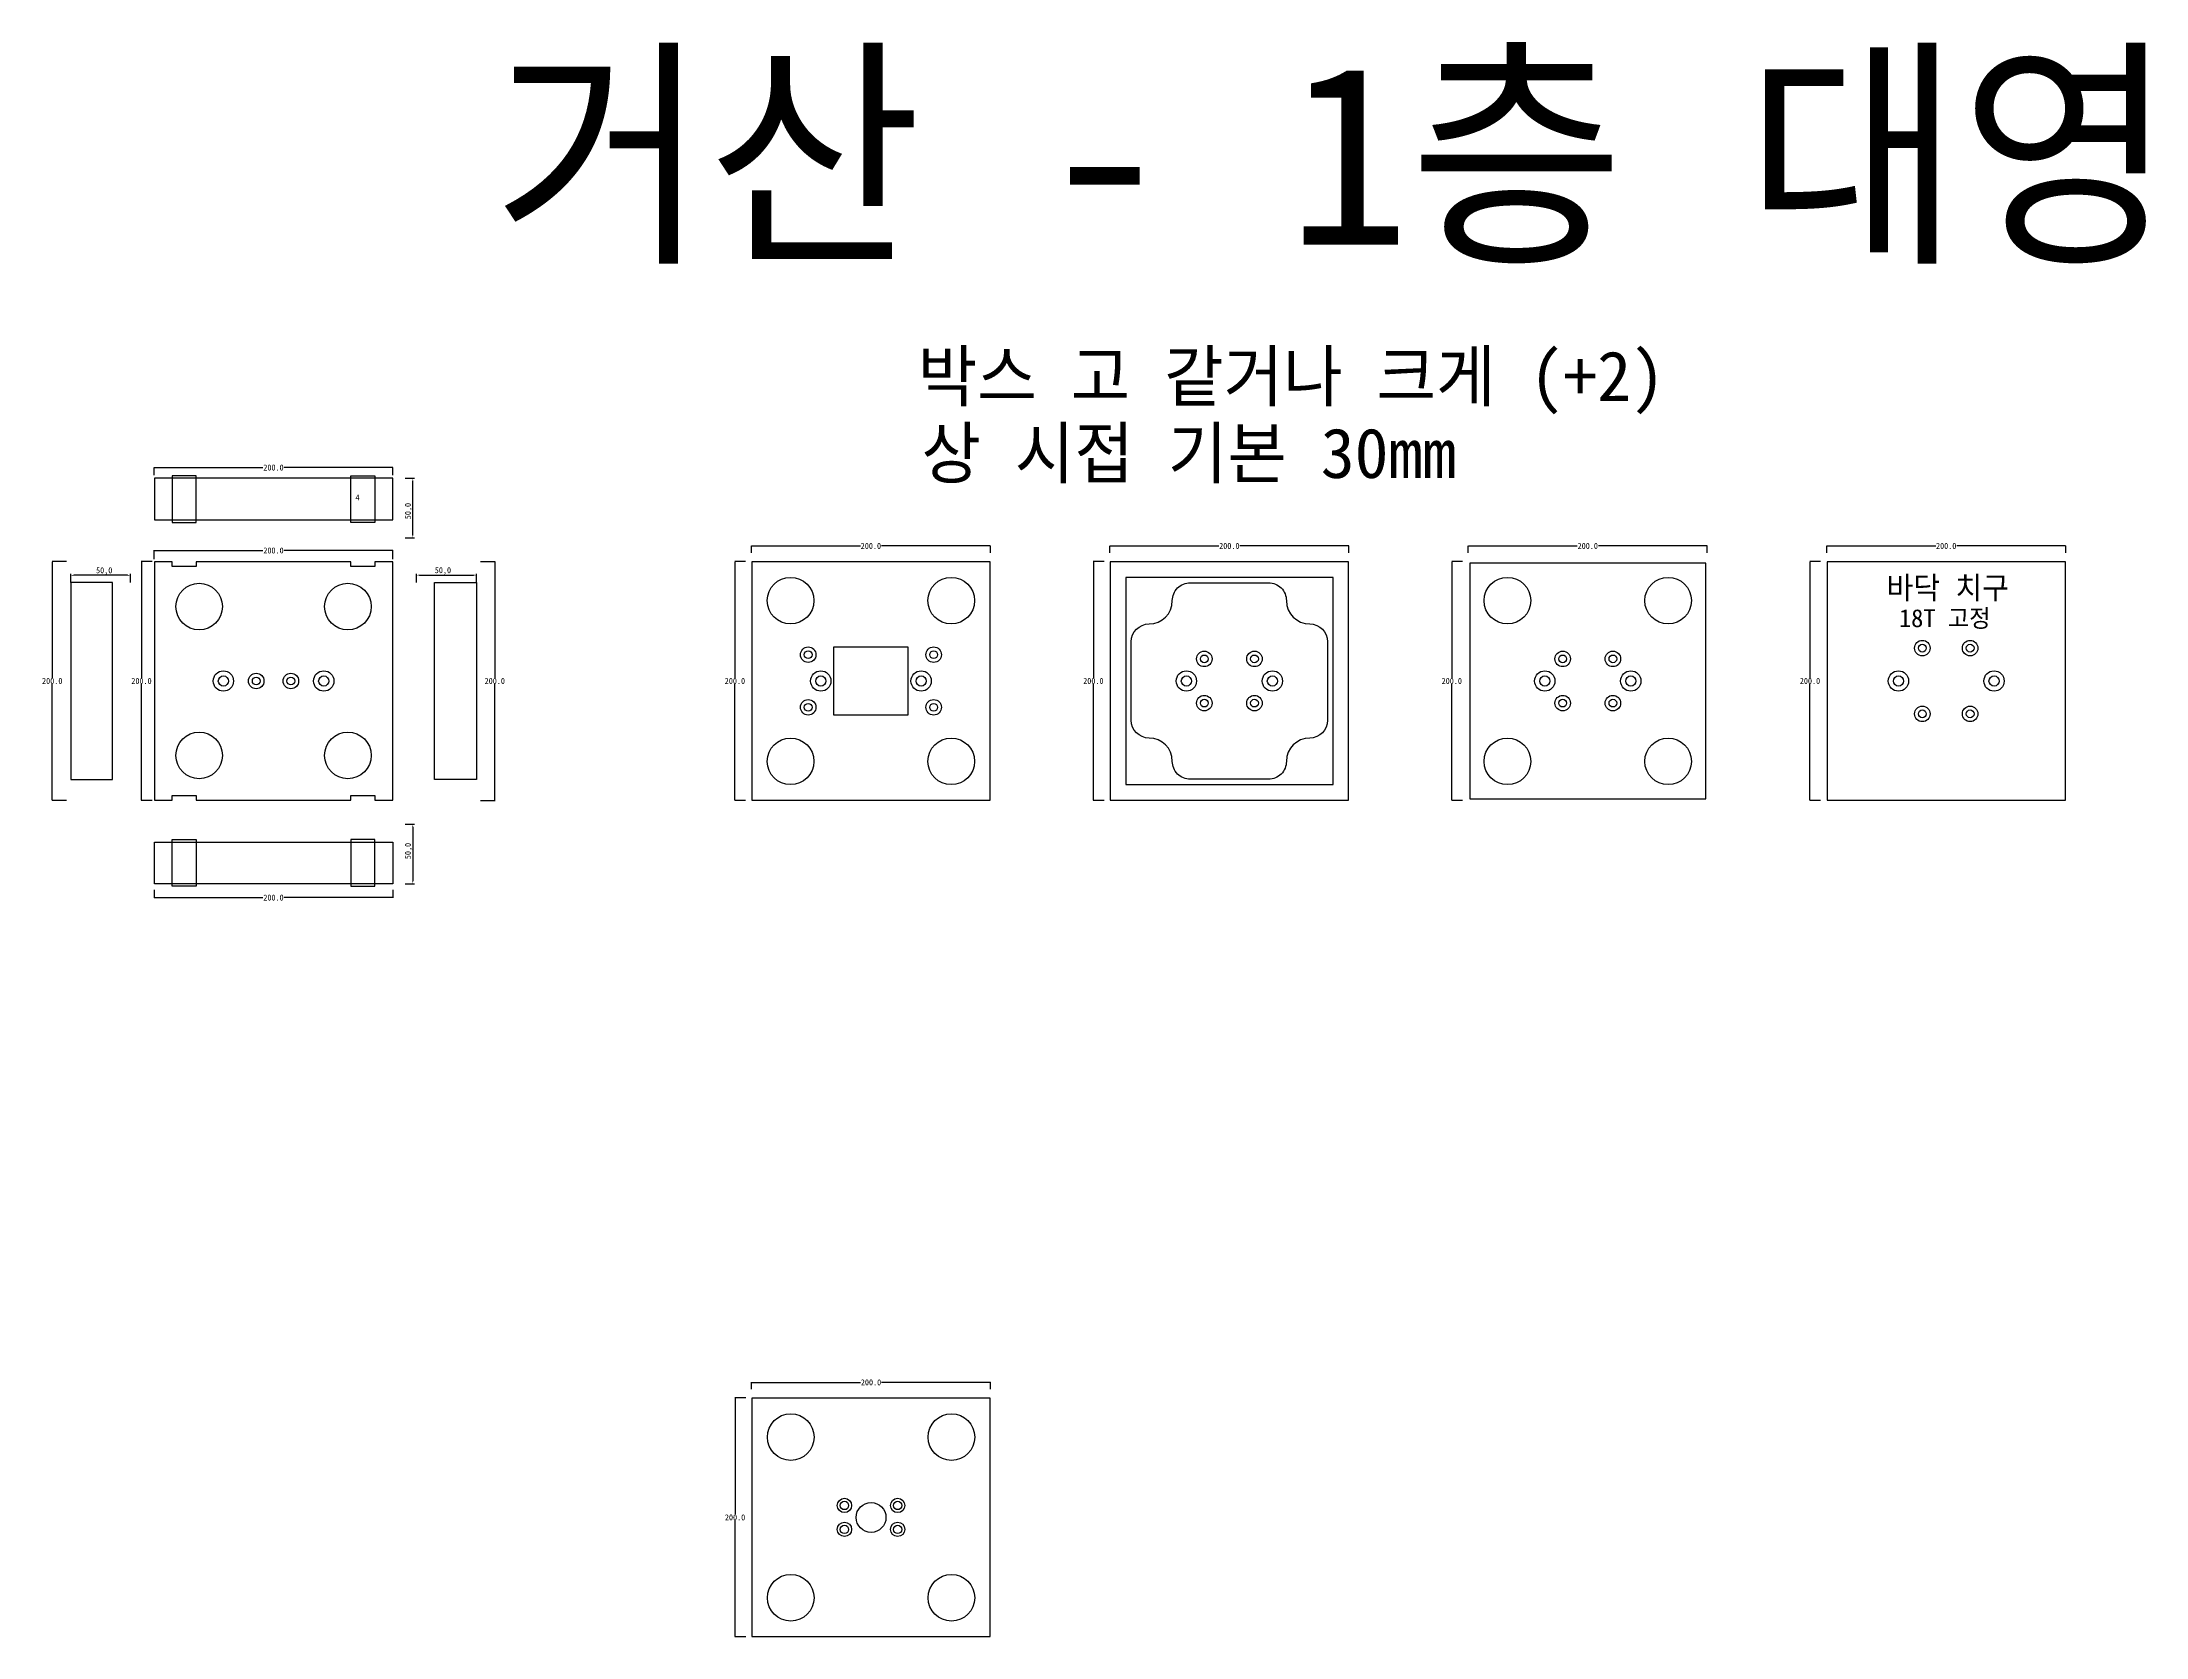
# Model space of a CAD drawing. Header units: millimetres. Extents: x 877 to 2638, y 374 to 1708.
import ezdxf

# ---------------------------------------------------------------- set-up
doc = ezdxf.new("R2010")
doc.units = ezdxf.units.MM
for name, color, linetype in [('TEXT', 7, 'Continuous'), ('볼트 구멍', 7, 'Continuous'), ('치구', 7, 'Continuous'), ('치수', 7, 'Continuous')]:
    doc.layers.add(name, color=color, linetype=linetype)
doc.dimstyles.new('ISO-25', dxfattribs={"dimtxt": 2.5, "dimasz": 2.5, "dimexe": 1.25, "dimexo": 0.625, "dimtad": 1, "dimtxsty": 'Standard', "dimcen": 2.5, "dimadec": 0, "dimazin": 0, "dimtfac": 1, "dimtmove": 0, "dimatfit": 3, "dimfxl": 0, "dimarcsym": 0})
doc.dimstyles.get("Standard").update_dxf_attribs({"dimtxt": 7, "dimasz": 0.18, "dimexe": 0.18, "dimexo": 0.0625, "dimgap": 0.09, "dimtad": 0, "dimtih": 1, "dimtoh": 1, "dimdec": 1, "dimzin": 0, "dimdsep": 46, "dimtxsty": 'Standard', "dimcen": 0.09, "dimadec": 0, "dimazin": 0, "dimtfac": 1, "dimtdec": 1, "dimtofl": 0, "dimtmove": 0, "dimatfit": 3, "dimfxl": 0, "dimtolj": 1, "dimtzin": 0, "dimarcsym": 0})

# ---------------------------------------------------------------- blocks, each defined once
blk = doc.blocks.new('*D22')
at = {"layer": 'Defpoints', "color": 0}
for p in [(900.9, 1262.2), (900.9, 1255.5), (950.9, 1255.4)]:
    blk.add_point(p, dxfattribs=at)
at = {"layer": '치수', "color": 0, "lineweight": -2}
for p, q in [((900.9, 1256.1), (900.9, 1263.4)), ((948.4, 1262.2), (903.4, 1262.2)), ((950.9, 1256), (950.9, 1263.4))]:
    blk.add_line(p, q, dxfattribs=at)
at = {"layer": '치수', "color": 0}
for points in [[(903.4, 1262.6), (903.4, 1261.7), (900.9, 1262.2)], [(948.4, 1262.6), (948.4, 1261.7), (950.9, 1262.2)]]:
    blk.add_solid(points, dxfattribs=at)
at = {"layer": '치수', "color": 0, "insert": (928.9, 1265.7), "char_height": 5, "attachment_point": 5}
blk.add_mtext('50,0', dxfattribs=at)
blk = doc.blocks.new('*D23')
at = {"layer": 'Defpoints', "color": 0}
for p in [(897.5, 1273.7), (885.4, 1073.7), (897.5, 1073.7)]:
    blk.add_point(p, dxfattribs=at)
at = {"layer": '치수', "color": 0, "lineweight": -2}
for p, q in [((897.4, 1273.7), (885.2, 1273.7)), ((885.4, 1273.5), (885.4, 1176.3)), ((885.4, 1073.9), (885.4, 1171.1)), ((897.4, 1073.7), (885.2, 1073.7))]:
    blk.add_line(p, q, dxfattribs=at)
at = {"layer": '치수', "color": 0}
for points in [[(885.4, 1273.5), (885.4, 1273.5), (885.4, 1273.7)], [(885.4, 1073.9), (885.4, 1073.9), (885.4, 1073.7)]]:
    blk.add_solid(points, dxfattribs=at)
at = {"layer": '치수', "color": 0, "insert": (885.4, 1173.7), "char_height": 5, "attachment_point": 5}
blk.add_mtext('\\A1;200.0', dxfattribs=at)
blk = doc.blocks.new('*D24')
at = {"layer": 'Defpoints', "color": 0}
for p in [(2570.6, 1286.7), (2370.6, 1280.8), (2570.6, 1280.8)]:
    blk.add_point(p, dxfattribs=at)
at = {"layer": '치수', "color": 0, "lineweight": -2}
for p, q in [((2370.6, 1280.9), (2370.6, 1286.9)), ((2370.8, 1286.7), (2461.8, 1286.7)), ((2570.5, 1286.7), (2479.5, 1286.7)), ((2570.6, 1280.9), (2570.6, 1286.9))]:
    blk.add_line(p, q, dxfattribs=at)
at = {"layer": '치수', "color": 0}
for points in [[(2370.8, 1286.7), (2370.8, 1286.6), (2370.6, 1286.7)], [(2570.5, 1286.7), (2570.5, 1286.6), (2570.6, 1286.7)]]:
    blk.add_solid(points, dxfattribs=at)
at = {"layer": '치수', "color": 0, "insert": (2470.6, 1286.7), "char_height": 5, "attachment_point": 5}
blk.add_mtext('\\A1;200.0', dxfattribs=at)
blk = doc.blocks.new('*D25')
at = {"layer": 'Defpoints', "color": 0}
for p in [(1465.8, 573.7), (1456.9, 373.7), (1465.8, 373.7)]:
    blk.add_point(p, dxfattribs=at)
at = {"layer": '치수', "color": 0, "lineweight": -2}
for p, q in [((1465.8, 573.7), (1456.8, 573.7)), ((1456.9, 573.5), (1456.9, 476.3)), ((1456.9, 373.9), (1456.9, 471.1)), ((1465.8, 373.7), (1456.8, 373.7))]:
    blk.add_line(p, q, dxfattribs=at)
at = {"layer": '치수', "color": 0}
for points in [[(1456.9, 573.5), (1457, 573.5), (1456.9, 573.7)], [(1456.9, 373.9), (1457, 373.9), (1456.9, 373.7)]]:
    blk.add_solid(points, dxfattribs=at)
at = {"layer": '치수', "color": 0, "insert": (1456.9, 473.7), "char_height": 5, "attachment_point": 5}
blk.add_mtext('\\A1;200.0', dxfattribs=at)
blk = doc.blocks.new('*D26')
at = {"layer": 'Defpoints', "color": 0}
for p in [(1670.7, 586.7), (1470.7, 580.8), (1670.7, 580.8)]:
    blk.add_point(p, dxfattribs=at)
at = {"layer": '치수', "color": 0, "lineweight": -2}
for p, q in [((1470.7, 580.9), (1470.7, 586.9)), ((1470.9, 586.7), (1561.9, 586.7)), ((1670.6, 586.7), (1579.6, 586.7)), ((1670.7, 580.9), (1670.7, 586.9))]:
    blk.add_line(p, q, dxfattribs=at)
at = {"layer": '치수', "color": 0}
for points in [[(1470.9, 586.7), (1470.9, 586.6), (1470.7, 586.7)], [(1670.6, 586.7), (1670.6, 586.6), (1670.7, 586.7)]]:
    blk.add_solid(points, dxfattribs=at)
at = {"layer": '치수', "color": 0, "insert": (1570.7, 586.7), "char_height": 5, "attachment_point": 5}
blk.add_mtext('\\A1;200.0', dxfattribs=at)
blk = doc.blocks.new('*D27')
at = {"layer": 'Defpoints', "color": 0}
for p in [(969.2, 1273.7), (960.1, 1073.7), (969.2, 1073.7)]:
    blk.add_point(p, dxfattribs=at)
at = {"layer": '치수', "color": 0, "lineweight": -2}
for p, q in [((969.1, 1273.7), (959.9, 1273.7)), ((960.1, 1273.5), (960.1, 1176.3)), ((960.1, 1073.9), (960.1, 1171.1)), ((969.1, 1073.7), (959.9, 1073.7))]:
    blk.add_line(p, q, dxfattribs=at)
at = {"layer": '치수', "color": 0}
for points in [[(960.1, 1273.5), (960.1, 1273.5), (960.1, 1273.7)], [(960.1, 1073.9), (960.1, 1073.9), (960.1, 1073.7)]]:
    blk.add_solid(points, dxfattribs=at)
at = {"layer": '치수', "color": 0, "insert": (960.1, 1173.7), "char_height": 5, "attachment_point": 5}
blk.add_mtext('\\A1;200.0', dxfattribs=at)
blk = doc.blocks.new('*D28')
at = {"layer": 'Defpoints', "color": 0}
for p in [(1243.8, 1273.7), (1243.8, 1073.7), (1255.8, 1073.7)]:
    blk.add_point(p, dxfattribs=at)
at = {"layer": '치수', "color": 0, "lineweight": -2}
for p, q in [((1243.8, 1273.7), (1256, 1273.7)), ((1255.8, 1273.5), (1255.8, 1176.3)), ((1255.8, 1073.9), (1255.8, 1171.1)), ((1243.8, 1073.7), (1256, 1073.7))]:
    blk.add_line(p, q, dxfattribs=at)
at = {"layer": '치수', "color": 0}
for points in [[(1255.8, 1273.5), (1255.9, 1273.5), (1255.8, 1273.7)], [(1255.8, 1073.9), (1255.9, 1073.9), (1255.8, 1073.7)]]:
    blk.add_solid(points, dxfattribs=at)
at = {"layer": '치수', "color": 0, "insert": (1255.8, 1173.7), "char_height": 5, "attachment_point": 5}
blk.add_mtext('\\A1;200.0', dxfattribs=at)
blk = doc.blocks.new('*D29')
at = {"layer": 'Defpoints', "color": 0}
for p in [(1465.7, 1273.7), (1456.8, 1073.7), (1465.7, 1073.7)]:
    blk.add_point(p, dxfattribs=at)
at = {"layer": '치수', "color": 0, "lineweight": -2}
for p, q in [((1465.7, 1273.7), (1456.7, 1273.7)), ((1456.8, 1273.5), (1456.8, 1176.3)), ((1456.8, 1073.9), (1456.8, 1171.1)), ((1465.7, 1073.7), (1456.7, 1073.7))]:
    blk.add_line(p, q, dxfattribs=at)
at = {"layer": '치수', "color": 0}
for points in [[(1456.8, 1273.5), (1456.9, 1273.5), (1456.8, 1273.7)], [(1456.8, 1073.9), (1456.9, 1073.9), (1456.8, 1073.7)]]:
    blk.add_solid(points, dxfattribs=at)
at = {"layer": '치수', "color": 0, "insert": (1456.8, 1173.7), "char_height": 5, "attachment_point": 5}
blk.add_mtext('\\A1;200.0', dxfattribs=at)
blk = doc.blocks.new('*D30')
at = {"layer": 'Defpoints', "color": 0}
for p in [(1180.3, 1053.9), (1180.3, 1003.9), (1187.2, 1003.9)]:
    blk.add_point(p, dxfattribs=at)
at = {"layer": '치수', "color": 0, "lineweight": -2}
for p, q in [((1180.9, 1053.9), (1188.5, 1053.9)), ((1187.2, 1051.4), (1187.2, 1006.4)), ((1180.9, 1003.9), (1188.5, 1003.9))]:
    blk.add_line(p, q, dxfattribs=at)
at = {"layer": '치수', "color": 0}
for points in [[(1186.8, 1051.4), (1187.6, 1051.4), (1187.2, 1053.9)], [(1186.8, 1006.4), (1187.6, 1006.4), (1187.2, 1003.9)]]:
    blk.add_solid(points, dxfattribs=at)
at = {"layer": '치수', "color": 0, "insert": (1183.7, 1031.4), "char_height": 5, "attachment_point": 5, "rotation": 90}
blk.add_mtext('50,0', dxfattribs=at)
blk = doc.blocks.new('*D31')
at = {"layer": 'Defpoints', "color": 0}
for p in [(970.6, 998.8), (1170.6, 998.8), (1170.6, 992.4)]:
    blk.add_point(p, dxfattribs=at)
at = {"layer": '치수', "color": 0, "lineweight": -2}
for p, q in [((970.6, 998.8), (970.6, 992.2)), ((970.8, 992.4), (1061.8, 992.4)), ((1170.5, 992.4), (1079.5, 992.4)), ((1170.6, 998.8), (1170.6, 992.2))]:
    blk.add_line(p, q, dxfattribs=at)
at = {"layer": '치수', "color": 0}
for points in [[(970.8, 992.5), (970.8, 992.4), (970.6, 992.4)], [(1170.5, 992.5), (1170.5, 992.4), (1170.6, 992.4)]]:
    blk.add_solid(points, dxfattribs=at)
at = {"layer": '치수', "color": 0, "insert": (1070.6, 992.4), "char_height": 5, "attachment_point": 5}
blk.add_mtext('\\A1;200.0', dxfattribs=at)
blk = doc.blocks.new('*D32')
at = {"layer": 'Defpoints', "color": 0}
for p in [(970.6, 1345.9), (1170.6, 1352.3), (1170.6, 1345.9)]:
    blk.add_point(p, dxfattribs=at)
at = {"layer": '치수', "color": 0, "lineweight": -2}
for p, q in [((970.6, 1345.9), (970.6, 1352.4)), ((970.8, 1352.3), (1061.8, 1352.3)), ((1170.5, 1352.3), (1079.5, 1352.3)), ((1170.6, 1345.9), (1170.6, 1352.4))]:
    blk.add_line(p, q, dxfattribs=at)
at = {"layer": '치수', "color": 0}
for points in [[(970.8, 1352.3), (970.8, 1352.2), (970.6, 1352.3)], [(1170.5, 1352.3), (1170.5, 1352.2), (1170.6, 1352.3)]]:
    blk.add_solid(points, dxfattribs=at)
at = {"layer": '치수', "color": 0, "insert": (1070.6, 1352.3), "char_height": 5, "attachment_point": 5}
blk.add_mtext('\\A1;200.0', dxfattribs=at)
blk = doc.blocks.new('*D33')
at = {"layer": 'Defpoints', "color": 0}
for p in [(970.6, 1275.5), (1170.6, 1282.9), (1170.6, 1275.5)]:
    blk.add_point(p, dxfattribs=at)
at = {"layer": '치수', "color": 0, "lineweight": -2}
for p, q in [((970.6, 1275.6), (970.6, 1283.1)), ((970.8, 1282.9), (1061.8, 1282.9)), ((1170.5, 1282.9), (1079.5, 1282.9)), ((1170.6, 1275.6), (1170.6, 1283.1))]:
    blk.add_line(p, q, dxfattribs=at)
at = {"layer": '치수', "color": 0}
for points in [[(970.8, 1282.9), (970.8, 1282.9), (970.6, 1282.9)], [(1170.5, 1282.9), (1170.5, 1282.9), (1170.6, 1282.9)]]:
    blk.add_solid(points, dxfattribs=at)
at = {"layer": '치수', "color": 0, "insert": (1070.6, 1282.9), "char_height": 5, "attachment_point": 5}
blk.add_mtext('\\A1;200.0', dxfattribs=at)
blk = doc.blocks.new('*D34')
at = {"layer": 'Defpoints', "color": 0}
for p in [(1180.3, 1343.4), (1187.2, 1343.4), (1180.3, 1293.4)]:
    blk.add_point(p, dxfattribs=at)
at = {"layer": '치수', "color": 0, "lineweight": -2}
for p, q in [((1180.9, 1343.4), (1188.5, 1343.4)), ((1187.2, 1295.9), (1187.2, 1340.9)), ((1180.9, 1293.4), (1188.5, 1293.4))]:
    blk.add_line(p, q, dxfattribs=at)
at = {"layer": '치수', "color": 0}
for points in [[(1186.8, 1340.9), (1187.6, 1340.9), (1187.2, 1343.4)], [(1186.8, 1295.9), (1187.6, 1295.9), (1187.2, 1293.4)]]:
    blk.add_solid(points, dxfattribs=at)
at = {"layer": '치수', "color": 0, "insert": (1183.7, 1315.9), "char_height": 5, "attachment_point": 5, "rotation": 90}
blk.add_mtext('50,0', dxfattribs=at)
blk = doc.blocks.new('*D35')
at = {"layer": 'Defpoints', "color": 0}
for p in [(1190.4, 1255.5), (1240.4, 1262.3), (1240.4, 1255.5)]:
    blk.add_point(p, dxfattribs=at)
at = {"layer": '치수', "color": 0, "lineweight": -2}
for p, q in [((1190.4, 1256.1), (1190.4, 1263.5)), ((1192.9, 1262.3), (1237.9, 1262.3)), ((1240.4, 1256.1), (1240.4, 1263.5))]:
    blk.add_line(p, q, dxfattribs=at)
at = {"layer": '치수', "color": 0}
for points in [[(1192.9, 1262.7), (1192.9, 1261.8), (1190.4, 1262.3)], [(1237.9, 1262.7), (1237.9, 1261.8), (1240.4, 1262.3)]]:
    blk.add_solid(points, dxfattribs=at)
at = {"layer": '치수', "color": 0, "insert": (1212.4, 1265.8), "char_height": 5, "attachment_point": 5}
blk.add_mtext('50,0', dxfattribs=at)
blk = doc.blocks.new('*D36')
at = {"layer": 'Defpoints', "color": 0}
for p in [(1670.6, 1286.7), (1470.6, 1280.8), (1670.6, 1280.8)]:
    blk.add_point(p, dxfattribs=at)
at = {"layer": '치수', "color": 0, "lineweight": -2}
for p, q in [((1470.6, 1280.9), (1470.6, 1286.9)), ((1470.8, 1286.7), (1561.8, 1286.7)), ((1670.5, 1286.7), (1579.5, 1286.7)), ((1670.6, 1280.9), (1670.6, 1286.9))]:
    blk.add_line(p, q, dxfattribs=at)
at = {"layer": '치수', "color": 0}
for points in [[(1470.8, 1286.7), (1470.8, 1286.6), (1470.6, 1286.7)], [(1670.5, 1286.7), (1670.5, 1286.6), (1670.6, 1286.7)]]:
    blk.add_solid(points, dxfattribs=at)
at = {"layer": '치수', "color": 0, "insert": (1570.6, 1286.7), "char_height": 5, "attachment_point": 5}
blk.add_mtext('\\A1;200.0', dxfattribs=at)
blk = doc.blocks.new('*D37')
at = {"layer": 'Defpoints', "color": 0}
for p in [(2365.5, 1273.7), (2356.6, 1073.7), (2365.5, 1073.7)]:
    blk.add_point(p, dxfattribs=at)
at = {"layer": '치수', "color": 0, "lineweight": -2}
for p, q in [((2365.4, 1273.7), (2356.4, 1273.7)), ((2356.6, 1273.5), (2356.6, 1176.3)), ((2356.6, 1073.9), (2356.6, 1171.1)), ((2365.4, 1073.7), (2356.4, 1073.7))]:
    blk.add_line(p, q, dxfattribs=at)
at = {"layer": '치수', "color": 0}
for points in [[(2356.6, 1273.5), (2356.6, 1273.5), (2356.6, 1273.7)], [(2356.6, 1073.9), (2356.6, 1073.9), (2356.6, 1073.7)]]:
    blk.add_solid(points, dxfattribs=at)
at = {"layer": '치수', "color": 0, "insert": (2356.6, 1173.7), "char_height": 5, "attachment_point": 5}
blk.add_mtext('\\A1;200.0', dxfattribs=at)
blk = doc.blocks.new('*D38')
at = {"layer": 'Defpoints', "color": 0}
for p in [(2065.7, 1273.7), (2056.8, 1073.7), (2065.7, 1073.7)]:
    blk.add_point(p, dxfattribs=at)
at = {"layer": '치수', "color": 0, "lineweight": -2}
for p, q in [((2065.7, 1273.7), (2056.7, 1273.7)), ((2056.8, 1273.5), (2056.8, 1176.3)), ((2056.8, 1073.9), (2056.8, 1171.1)), ((2065.7, 1073.7), (2056.7, 1073.7))]:
    blk.add_line(p, q, dxfattribs=at)
at = {"layer": '치수', "color": 0}
for points in [[(2056.8, 1273.5), (2056.9, 1273.5), (2056.8, 1273.7)], [(2056.8, 1073.9), (2056.9, 1073.9), (2056.8, 1073.7)]]:
    blk.add_solid(points, dxfattribs=at)
at = {"layer": '치수', "color": 0, "insert": (2056.8, 1173.7), "char_height": 5, "attachment_point": 5}
blk.add_mtext('\\A1;200.0', dxfattribs=at)
blk = doc.blocks.new('*D39')
at = {"layer": 'Defpoints', "color": 0}
for p in [(1765.7, 1273.7), (1756.8, 1073.7), (1765.7, 1073.7)]:
    blk.add_point(p, dxfattribs=at)
at = {"layer": '치수', "color": 0, "lineweight": -2}
for p, q in [((1765.7, 1273.7), (1756.7, 1273.7)), ((1756.8, 1273.5), (1756.8, 1176.3)), ((1756.8, 1073.9), (1756.8, 1171.1)), ((1765.7, 1073.7), (1756.7, 1073.7))]:
    blk.add_line(p, q, dxfattribs=at)
at = {"layer": '치수', "color": 0}
for points in [[(1756.8, 1273.5), (1756.9, 1273.5), (1756.8, 1273.7)], [(1756.8, 1073.9), (1756.9, 1073.9), (1756.8, 1073.7)]]:
    blk.add_solid(points, dxfattribs=at)
at = {"layer": '치수', "color": 0, "insert": (1756.8, 1173.7), "char_height": 5, "attachment_point": 5}
blk.add_mtext('\\A1;200.0', dxfattribs=at)
blk = doc.blocks.new('*D40')
at = {"layer": 'Defpoints', "color": 0}
for p in [(2270.6, 1286.7), (2070.6, 1280.8), (2270.6, 1280.8)]:
    blk.add_point(p, dxfattribs=at)
at = {"layer": '치수', "color": 0, "lineweight": -2}
for p, q in [((2070.6, 1280.9), (2070.6, 1286.9)), ((2070.8, 1286.7), (2161.8, 1286.7)), ((2270.5, 1286.7), (2179.5, 1286.7)), ((2270.6, 1280.9), (2270.6, 1286.9))]:
    blk.add_line(p, q, dxfattribs=at)
at = {"layer": '치수', "color": 0}
for points in [[(2070.8, 1286.7), (2070.8, 1286.6), (2070.6, 1286.7)], [(2270.5, 1286.7), (2270.5, 1286.6), (2270.6, 1286.7)]]:
    blk.add_solid(points, dxfattribs=at)
at = {"layer": '치수', "color": 0, "insert": (2170.6, 1286.7), "char_height": 5, "attachment_point": 5}
blk.add_mtext('\\A1;200.0', dxfattribs=at)
blk = doc.blocks.new('*D41')
at = {"layer": 'Defpoints', "color": 0}
for p in [(1970.6, 1286.7), (1770.6, 1280.8), (1970.6, 1280.8)]:
    blk.add_point(p, dxfattribs=at)
at = {"layer": '치수', "color": 0, "lineweight": -2}
for p, q in [((1770.6, 1280.9), (1770.6, 1286.9)), ((1770.8, 1286.7), (1861.8, 1286.7)), ((1970.5, 1286.7), (1879.5, 1286.7)), ((1970.6, 1280.9), (1970.6, 1286.9))]:
    blk.add_line(p, q, dxfattribs=at)
at = {"layer": '치수', "color": 0}
for points in [[(1770.8, 1286.7), (1770.8, 1286.6), (1770.6, 1286.7)], [(1970.5, 1286.7), (1970.5, 1286.6), (1970.6, 1286.7)]]:
    blk.add_solid(points, dxfattribs=at)
at = {"layer": '치수', "color": 0, "insert": (1870.6, 1286.7), "char_height": 5, "attachment_point": 5}
blk.add_mtext('\\A1;200.0', dxfattribs=at)

msp = doc.modelspace()

# ---------------------------------------------------------------- linework, layer by layer
at = {"layer": '볼트 구멍', "color": 3}
msp.add_lwpolyline([(1539.63, 1202.18), (1601.63, 1202.18), (1601.63, 1145.18), (1539.63, 1145.18)], close=True, dxfattribs=at)
at = {"layer": '볼트 구멍', "color": 6}
for centre, radius in [((1518.13, 1195.68), 6.5), ((1623.13, 1195.68), 6.5), ((1849.63, 1192.18), 6.5), ((1891.63, 1192.18), 6.5), ((2149.63, 1192.18), 6.5), ((2191.63, 1192.18), 6.5), ((2450.63, 1201.18), 6.5), ((2490.63, 1201.18), 6.5), ((1528.63, 1173.68), 8.5), ((1612.63, 1173.68), 8.5), ((1834.63, 1173.68), 8.5), ((1906.63, 1173.68), 8.5), ((2134.63, 1173.68), 8.5), ((2206.63, 1173.68), 8.5), ((2430.63, 1173.68), 8.5), ((2510.63, 1173.68), 8.5), ((1518.13, 1151.68), 6.5), ((1623.13, 1151.68), 6.5), ((1849.63, 1155.18), 6.5), ((1891.63, 1155.18), 6.5), ((2149.63, 1155.18), 6.5), ((2191.63, 1155.18), 6.5), ((2450.63, 1146.18), 6.5), ((2490.63, 1146.18), 6.5), ((1548.48, 483.68), 6), ((1592.98, 483.68), 6), ((1548.48, 463.68), 6), ((1592.98, 463.68), 6)]:
    msp.add_circle(centre, radius, dxfattribs=at)
at = {"layer": '볼트 구멍', "color": 3}
for centre, radius in [((1518.13, 1195.68), 3.25), ((1623.13, 1195.68), 3.25), ((2450.63, 1201.18), 3.25), ((2490.63, 1201.18), 3.25), ((1849.63, 1192.18), 3.25), ((1891.63, 1192.18), 3.25), ((2149.63, 1192.18), 3.25), ((2191.63, 1192.18), 3.25), ((1028.63, 1173.68), 4.25), ((1056.13, 1173.68), 3.25), ((1085.13, 1173.68), 3.25), ((1112.63, 1173.68), 4.25), ((1528.63, 1173.68), 4.25), ((1612.63, 1173.68), 4.25), ((1834.63, 1173.68), 4.25), ((1906.63, 1173.68), 4.25), ((2134.63, 1173.68), 4.25), ((2206.63, 1173.68), 4.25), ((2430.63, 1173.68), 4.25), ((2510.63, 1173.68), 4.25), ((1518.13, 1151.68), 3.25), ((1623.13, 1151.68), 3.25), ((1849.63, 1155.18), 3.25), ((1891.63, 1155.18), 3.25), ((2149.63, 1155.18), 3.25), ((2191.63, 1155.18), 3.25), ((2450.63, 1146.18), 3.25), ((2490.63, 1146.18), 3.25), ((1548.48, 483.68), 3.5), ((1570.73, 473.68), 12.5), ((1592.98, 483.68), 3.5), ((1548.48, 463.68), 3.5), ((1592.98, 463.68), 3.5)]:
    msp.add_circle(centre, radius, dxfattribs=at)
at = {"layer": '볼트 구멍', "color": 2}
for centre, radius in [((1028.63, 1173.68), 8.5), ((1056.13, 1173.68), 6.5), ((1085.13, 1173.68), 6.5), ((1112.63, 1173.68), 8.5)]:
    msp.add_circle(centre, radius, dxfattribs=at)
at = {"layer": '치구'}
for points in [[(970.88, 1308.43), (1170.38, 1308.43), (1170.38, 1343.43), (970.88, 1343.43)], [(970.88, 1073.93), (985.88, 1073.93), (985.88, 1077.93), (1005.88, 1077.93), (1005.88, 1073.93), (1135.38, 1073.93), (1135.38, 1077.93), (1155.38, 1077.93), (1155.38, 1073.93), (1170.38, 1073.93), (1170.38, 1273.43), (1155.38, 1273.43), (1155.38, 1269.43), (1135.38, 1269.43), (1135.38, 1273.43), (1005.88, 1273.43), (1005.88, 1269.43), (985.88, 1269.43), (985.88, 1273.43), (970.88, 1273.43)], [(1470.88, 1273.43), (1470.88, 1073.93), (1670.38, 1073.93), (1670.38, 1273.43)], [(1770.88, 1273.43), (1770.88, 1073.93), (1970.38, 1073.93), (1970.38, 1273.43)], [(2071.88, 1272.43), (2071.88, 1074.93), (2269.38, 1074.93), (2269.38, 1272.43)], [(2370.88, 1273.43), (2370.88, 1073.93), (2570.38, 1073.93), (2570.38, 1273.43)], [(935.88, 1256.03), (900.88, 1256.03), (900.88, 1091.33), (935.88, 1091.33)], [(1205.38, 1256.03), (1240.38, 1256.03), (1240.38, 1091.33), (1205.38, 1091.33)], [(1783.88, 1260.43), (1783.88, 1086.93), (1957.38, 1086.93), (1957.38, 1260.43)], [(970.88, 1038.93), (1170.38, 1038.93), (1170.38, 1003.93), (970.88, 1003.93)], [(1470.98, 573.43), (1470.98, 373.93), (1670.48, 373.93), (1670.48, 573.43)]]:
    msp.add_lwpolyline(points, close=True, dxfattribs=at)
at = {"layer": '치구', "color": 1}
for points in [[(985.88, 1306.43), (1005.88, 1306.43), (1005.88, 1345.43), (985.88, 1345.43)], [(1155.38, 1306.43), (1135.38, 1306.43), (1135.38, 1345.43), (1155.38, 1345.43)], [(985.88, 1040.93), (1005.88, 1040.93), (1005.88, 1001.94), (985.88, 1001.94)], [(1155.38, 1040.93), (1135.38, 1040.93), (1135.38, 1001.94), (1155.38, 1001.94)]]:
    msp.add_lwpolyline(points, close=True, dxfattribs=at)
at = {"layer": '치구'}
msp.add_lwpolyline([(1837.88, 1255.93), (1903.38, 1255.93, -0.4142136), (1918.38, 1240.93, 0.4142135), (1937.88, 1221.43, -0.4142134), (1952.88, 1206.43), (1952.88, 1140.93, -0.4142134), (1937.88, 1125.93, 0.4142135), (1918.38, 1106.43, -0.4142136), (1903.38, 1091.43), (1837.88, 1091.43, -0.4142136), (1822.88, 1106.43, 0.4142135), (1803.38, 1125.93, -0.4142134), (1788.38, 1140.93), (1788.38, 1206.43, -0.4142134), (1803.38, 1221.43, 0.4142135), (1822.88, 1240.93, -0.4142136)], format="xyb", close=True, dxfattribs=at)
for centre in [(1008.38, 1235.93), (1132.88, 1235.93), (1503.38, 1240.93), (1637.88, 1240.93), (2103.38, 1240.93), (2237.88, 1240.93), (1008.38, 1111.43), (1132.88, 1111.43), (1503.38, 1106.43), (1637.88, 1106.43), (2103.38, 1106.43), (2237.88, 1106.43), (1503.48, 540.93), (1637.98, 540.93), (1503.48, 406.43), (1637.98, 406.43)]:
    msp.add_circle(centre, 19.5, dxfattribs=at)

# ---------------------------------------------------------------- texts
at = {"layer": 'TEXT', "color": 3}
msp.add_text('거산 - 1층 대영', height=150, dxfattribs=at).set_placement((1254.54, 1538.77))
at = {"layer": 'TEXT', "color": 1}
for s, height, p in [('박스 고 같거나 크게 (+2)', 41.6667, (1609.78, 1407.99)), ('상 시접 기본 30mm', 41.6667, (1612.93, 1343.58)), ('4', 5, (1139.19, 1324.74))]:
    msp.add_text(s, height=height, dxfattribs=at).set_placement(p)
at = {"layer": 'TEXT', "color": 6, "linetype": 'Continuous'}
msp.add_text('바닥 치구', height=18.75, dxfattribs=at).set_placement((2420.71, 1242.28))
at = {"layer": 'TEXT', "color": 6}
msp.add_text('18T 고정', height=15, dxfattribs=at).set_placement((2431.06, 1218.77))

# ---------------------------------------------------------------- dimensions: what is measured, and where the dimension line sits
at = {"layer": '치수', "color": 4}
for base, p1, p2, dimstyle, override, picture, middle in [((1170.63, 1352.26), (970.63, 1345.86), (1170.63, 1345.86), 'Standard', {"dimtxt": 5}, '*D32', (1070.63, 1352.26)), ((1240.38, 1262.26), (1190.38, 1255.48), (1240.38, 1255.48), 'ISO-25', {"dimtxt": 5, "dimdec": 1, "dimzin": 0, "dimtdec": 1}, '*D35', (1212.38, 1262.26)), ((1170.63, 992.42), (970.63, 998.82), (1170.63, 998.82), 'Standard', {"dimtxt": 5}, '*D31', (1070.63, 992.42))]:
    dim = msp.add_linear_dim(base=base, p1=p1, p2=p2, dimstyle=dimstyle, override=override, dxfattribs=at)
    dim.commit()
    dim.dimension.update_dxf_attribs({"geometry": picture, "text_midpoint": middle, "dimtype": 160})
for base, p1, p2, angle, picture, middle in [((1187.21, 1343.43), (1180.31, 1293.43), (1180.31, 1343.43), 90, '*D34', (1187.21, 1315.93)), ((900.88, 1262.16), (950.88, 1255.38), (900.88, 1255.48), 180, '*D22', (928.88, 1262.16)), ((1187.21, 1003.93), (1180.31, 1053.93), (1180.31, 1003.93), 270, '*D30', (1187.21, 1031.43))]:
    dim = msp.add_linear_dim(base=base, p1=p1, p2=p2, angle=angle, dimstyle='ISO-25', override={"dimtxt": 5, "dimdec": 1, "dimzin": 0, "dimtdec": 1}, dxfattribs=at)
    dim.commit()
    dim.dimension.update_dxf_attribs({"geometry": picture, "text_midpoint": middle, "dimtype": 160})
for base, p1, p2, picture, middle in [((1170.63, 1282.91), (970.63, 1275.51), (1170.63, 1275.51), '*D33', (1070.63, 1282.91)), ((1670.63, 1286.67), (1470.63, 1280.79), (1670.63, 1280.79), '*D36', (1570.63, 1286.67)), ((1970.63, 1286.67), (1770.63, 1280.79), (1970.63, 1280.79), '*D41', (1870.63, 1286.67)), ((2270.63, 1286.67), (2070.63, 1280.79), (2270.63, 1280.79), '*D40', (2170.63, 1286.67)), ((2570.63, 1286.67), (2370.63, 1280.79), (2570.63, 1280.79), '*D24', (2470.63, 1286.67)), ((1670.73, 586.67), (1470.73, 580.79), (1670.73, 580.79), '*D26', (1570.73, 586.67))]:
    dim = msp.add_linear_dim(base=base, p1=p1, p2=p2, dimstyle='Standard', override={"dimtxt": 5}, dxfattribs=at)
    dim.commit()
    dim.dimension.update_dxf_attribs({"geometry": picture, "text_midpoint": middle})
for base, p1, p2, picture, middle in [((885.41, 1073.68), (897.48, 1273.68), (897.48, 1073.68), '*D23', (885.41, 1173.68)), ((960.1, 1073.68), (969.17, 1273.68), (969.17, 1073.68), '*D27', (960.1, 1173.68)), ((1255.85, 1073.68), (1243.78, 1273.68), (1243.78, 1073.68), '*D28', (1255.85, 1173.68)), ((1456.83, 1073.68), (1465.74, 1273.68), (1465.74, 1073.68), '*D29', (1456.83, 1173.68)), ((1756.83, 1073.68), (1765.74, 1273.68), (1765.74, 1073.68), '*D39', (1756.83, 1173.68)), ((2056.83, 1073.68), (2065.74, 1273.68), (2065.74, 1073.68), '*D38', (2056.83, 1173.68)), ((2356.58, 1073.68), (2365.49, 1273.68), (2365.49, 1073.68), '*D37', (2356.58, 1173.68)), ((1456.93, 373.68), (1465.84, 573.68), (1465.84, 373.68), '*D25', (1456.93, 473.68))]:
    dim = msp.add_linear_dim(base=base, p1=p1, p2=p2, angle=90, dimstyle='Standard', override={"dimtxt": 5}, dxfattribs=at)
    dim.commit()
    dim.dimension.update_dxf_attribs({"geometry": picture, "text_midpoint": middle})

doc.saveas('drawing.dxf')
